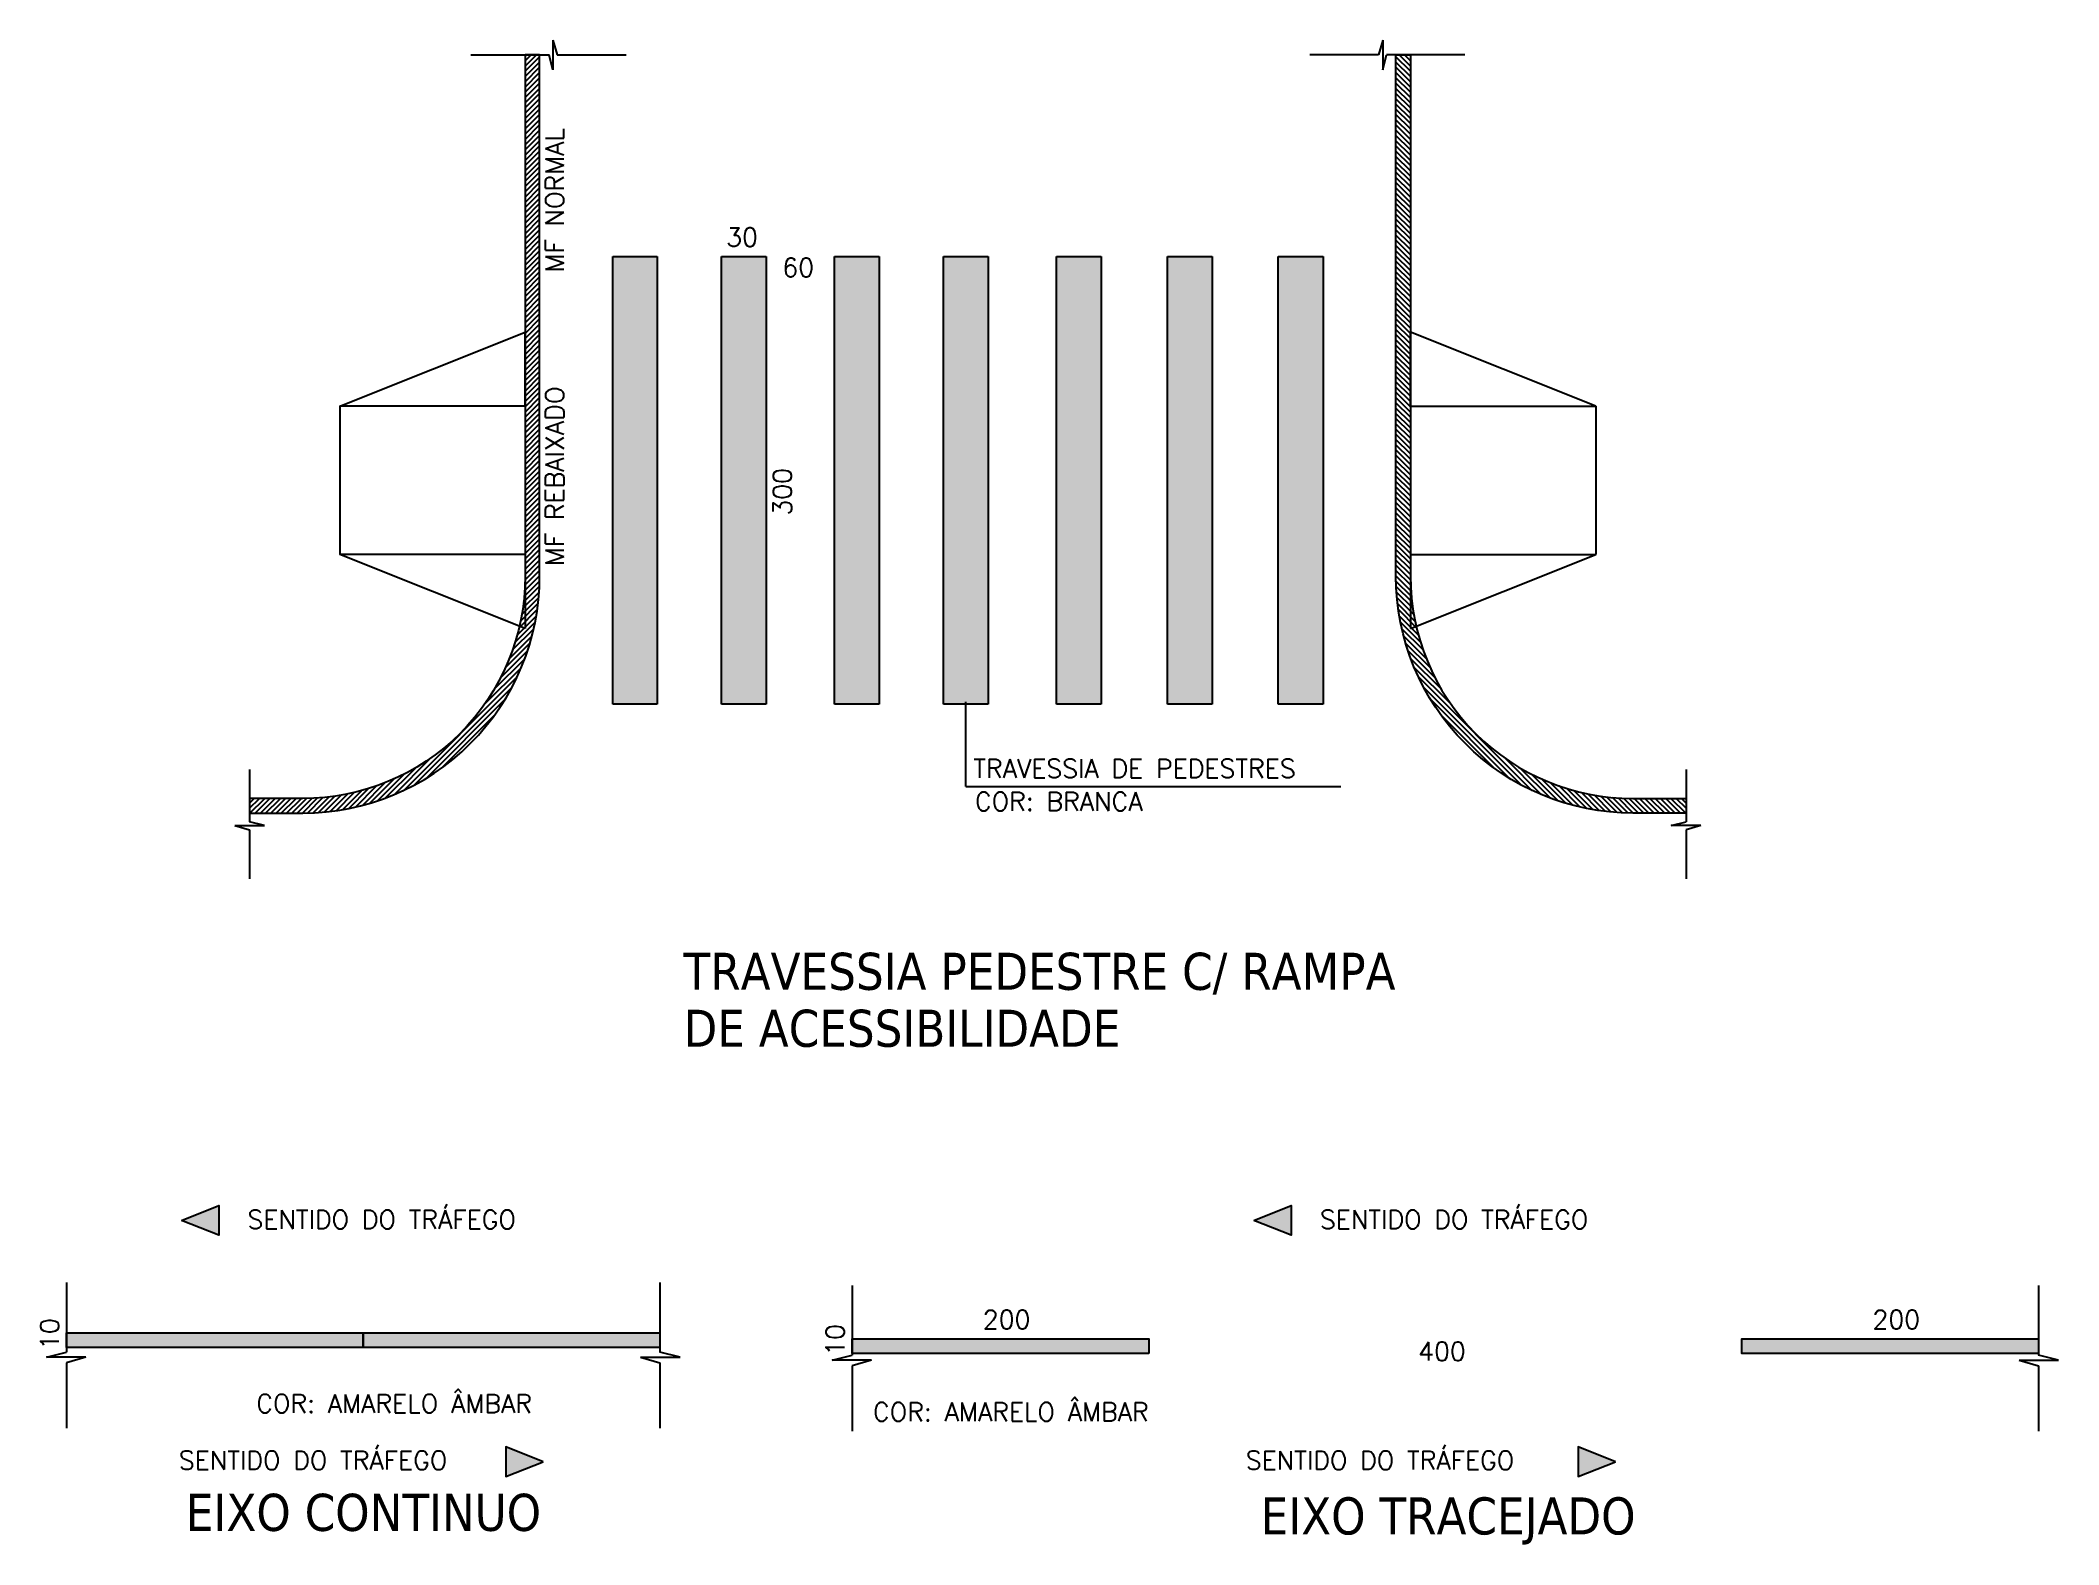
# Model space of a CAD drawing. Header units: inches. Extents: x -156 to 726, y -78 to 271.
# Drawn here: x 562.2 to 725.6, y 148.9 to 270.6 of the extents above; entities that cross this region are included whole.
import ezdxf

# ---------------------------------------------------------------- set-up
doc = ezdxf.new("R2010")
doc.units = ezdxf.units.IN
doc.header["$MEASUREMENT"] = 0
for name, color, linetype in [('COTAS', 6, 'Continuous'), ('HORIZONT', 5, 'Continuous'), ('TEXTOS02', 2, 'Continuous'), ('URB-NOME_RUAS', 2, 'Continuous')]:
    doc.layers.add(name, color=color, linetype=linetype)
doc.styles.add('REGUA80', font='TAHOMA.TTF', dxfattribs={"width": 1.5, "height": 35})
doc.styles.add('ROMANS', font='', dxfattribs={"height": 0.2})
doc.styles.get('ROMANS').set_extended_font_data('romans.shx')

msp = doc.modelspace()

# ---------------------------------------------------------------- texts
at = {"color": 3, "linetype": 'Continuous', "style": 'REGUA80'}
for s, p in [('TRAVESSIA PEDESTRE C/ RAMPA', (614.28, 193.79)), ('DE ACESSIBILIDADE', (614.28, 189.18)), ('EIXO CONTINUO', (574, 150)), ('EIXO TRACEJADO', (660.98, 149.71))]:
    msp.add_text(s, height=3, dxfattribs=at).set_placement(p)
at = {"layer": 'TEXTOS02', "linetype": 'Continuous', "style": 'ROMANS'}
for s, p in [('MF NORMAL', (604.6, 251.85)), ('MF REBAIXADO', (604.6, 228.09)), ('300', (623.02, 232.17)), ('10', (563.73, 164.64)), ('10', (627.3, 164.16))]:
    msp.add_text(s, height=1.5, rotation=90, dxfattribs=at).set_placement(p)
for s, p in [('30', (617.73, 253.95)), ('60', (622.27, 251.5)), ('TRAVESSIA DE PEDESTRES', (637.72, 210.95)), ('COR: BRANCA', (637.86, 208.29)), ('SENTIDO DO TRÁFEGO', (578.98, 174.45)), ('SENTIDO DO TRÁFEGO', (665.77, 174.45)), ('200', (638.49, 166.35)), ('200', (710.49, 166.35)), ('400', (673.72, 163.78)), ('COR: AMARELO ÂMBAR', (579.7, 159.55)), ('COR: AMARELO ÂMBAR', (629.61, 158.88)), ('SENTIDO DO TRÁFEGO', (573.43, 154.96)), ('SENTIDO DO TRÁFEGO', (659.77, 154.96))]:
    msp.add_text(s, height=1.5, dxfattribs=at).set_placement(p)

# ---------------------------------------------------------------- blocks, each defined once
blk = doc.blocks.new('ST')
at = {"layer": 'COTAS', "linetype": 'Continuous'}
blk.add_hatch(color=256, dxfattribs=at).paths.add_polyline_path([(0, 0), (-1, -2.51), (1, -2.51)])
blk.add_lwpolyline([(0, 0), (-1, -2.51), (1, -2.51), (0, 0)], close=True, dxfattribs=at)
blk = doc.blocks.new('VD_ANONYM_C67')
at = {"color": 0, "linetype": 'Continuous'}
for p, q in [((7839.66, 1621.01), (7840.42, 1621.77)), ((7839.66, 1621.37), (7840.06, 1621.77)), ((7839.66, 1621.72), (7839.71, 1621.77)), ((7839.66, 1620.66), (7840.64, 1621.64)), ((7839.66, 1620.31), (7840.64, 1621.28)), ((7839.66, 1619.95), (7840.64, 1620.93)), ((7839.66, 1619.6), (7840.64, 1620.58)), ((7839.66, 1619.25), (7840.64, 1620.22)), ((7839.66, 1618.89), (7840.64, 1619.87)), ((7839.66, 1618.54), (7840.64, 1619.51)), ((7839.66, 1618.19), (7840.64, 1619.16)), ((7839.66, 1617.83), (7840.64, 1618.81)), ((7839.66, 1617.48), (7840.64, 1618.45)), ((7839.66, 1617.13), (7840.64, 1618.1)), ((7839.66, 1616.77), (7840.64, 1617.75)), ((7839.66, 1616.42), (7840.64, 1617.39)), ((7839.66, 1616.06), (7840.64, 1617.04)), ((7839.66, 1615.71), (7840.64, 1616.69)), ((7839.66, 1615.36), (7840.64, 1616.33)), ((7839.66, 1615), (7840.64, 1615.98)), ((7839.66, 1614.65), (7840.64, 1615.63)), ((7839.66, 1614.3), (7840.64, 1615.27)), ((7839.66, 1613.94), (7840.64, 1614.92)), ((7839.66, 1613.59), (7840.64, 1614.56)), ((7839.66, 1613.24), (7840.64, 1614.21)), ((7839.66, 1612.88), (7840.64, 1613.86)), ((7839.66, 1612.53), (7840.64, 1613.5)), ((7839.66, 1612.18), (7840.64, 1613.15)), ((7839.66, 1611.82), (7840.64, 1612.8)), ((7839.66, 1611.47), (7840.64, 1612.44)), ((7839.66, 1611.11), (7840.64, 1612.09)), ((7839.66, 1610.76), (7840.64, 1611.74)), ((7839.66, 1610.41), (7840.64, 1611.38)), ((7839.66, 1610.05), (7840.64, 1611.03)), ((7839.66, 1609.7), (7840.64, 1610.68)), ((7839.66, 1609.35), (7840.64, 1610.32)), ((7839.66, 1608.99), (7840.64, 1609.97)), ((7839.66, 1608.64), (7840.64, 1609.61)), ((7839.66, 1608.29), (7840.64, 1609.26)), ((7839.66, 1607.93), (7840.64, 1608.91)), ((7839.66, 1607.58), (7840.64, 1608.55)), ((7839.66, 1607.23), (7840.64, 1608.2)), ((7839.66, 1606.87), (7840.64, 1607.85)), ((7839.66, 1606.52), (7840.64, 1607.49)), ((7839.66, 1606.17), (7840.64, 1607.14)), ((7839.66, 1605.81), (7840.64, 1606.79)), ((7839.66, 1605.46), (7840.64, 1606.43)), ((7839.66, 1605.1), (7840.64, 1606.08)), ((7839.66, 1604.75), (7840.64, 1605.73)), ((7839.66, 1604.4), (7840.64, 1605.37)), ((7839.66, 1604.04), (7840.64, 1605.02)), ((7839.66, 1603.69), (7840.64, 1604.67)), ((7839.66, 1603.34), (7840.64, 1604.31)), ((7839.66, 1602.98), (7840.64, 1603.96)), ((7839.66, 1602.63), (7840.64, 1603.6)), ((7839.66, 1602.28), (7840.64, 1603.25)), ((7839.66, 1601.92), (7840.64, 1602.9)), ((7839.66, 1601.57), (7840.64, 1602.54)), ((7839.66, 1601.22), (7840.64, 1602.19)), ((7839.66, 1600.86), (7840.64, 1601.84)), ((7839.66, 1600.51), (7840.64, 1601.48)), ((7839.66, 1600.15), (7840.64, 1601.13)), ((7839.66, 1599.8), (7840.64, 1600.78)), ((7839.66, 1599.45), (7840.64, 1600.42)), ((7839.66, 1599.09), (7840.64, 1600.07)), ((7839.66, 1598.74), (7840.64, 1599.72)), ((7839.66, 1598.39), (7840.64, 1599.36)), ((7839.66, 1598.03), (7840.64, 1599.01)), ((7839.66, 1597.68), (7840.64, 1598.65)), ((7839.66, 1597.33), (7840.64, 1598.3)), ((7839.66, 1596.97), (7840.64, 1597.95)), ((7839.66, 1596.62), (7840.64, 1597.59)), ((7839.66, 1596.27), (7840.64, 1597.24)), ((7839.66, 1595.91), (7840.64, 1596.89)), ((7839.66, 1595.56), (7840.64, 1596.53)), ((7839.66, 1595.2), (7840.64, 1596.18)), ((7839.66, 1594.85), (7840.64, 1595.83)), ((7839.66, 1594.5), (7840.64, 1595.47)), ((7839.66, 1594.14), (7840.64, 1595.12)), ((7839.66, 1593.79), (7840.64, 1594.77)), ((7839.66, 1593.44), (7840.64, 1594.41)), ((7839.66, 1593.08), (7840.64, 1594.06)), ((7839.66, 1592.73), (7840.64, 1593.7)), ((7839.66, 1592.38), (7840.64, 1593.35)), ((7839.66, 1592.02), (7840.64, 1593)), ((7839.66, 1591.67), (7840.64, 1592.64)), ((7839.66, 1591.32), (7840.64, 1592.29)), ((7839.66, 1590.96), (7840.64, 1591.94)), ((7839.66, 1590.61), (7840.64, 1591.58)), ((7839.66, 1590.26), (7840.64, 1591.23)), ((7839.66, 1589.9), (7840.64, 1590.88)), ((7839.66, 1589.55), (7840.64, 1590.52)), ((7839.66, 1589.19), (7840.64, 1590.17)), ((7839.66, 1588.84), (7840.64, 1589.82)), ((7839.66, 1588.49), (7840.64, 1589.46)), ((7839.66, 1588.13), (7840.64, 1589.11)), ((7839.66, 1587.78), (7840.64, 1588.76)), ((7839.66, 1587.43), (7840.64, 1588.4)), ((7839.66, 1587.07), (7840.64, 1588.05)), ((7839.66, 1586.72), (7840.64, 1587.69)), ((7839.66, 1586.36), (7840.64, 1587.34)), ((7839.56, 1584.85), (7840.62, 1585.91)), ((7839.6, 1585.24), (7840.64, 1586.28)), ((7839.63, 1585.63), (7840.64, 1586.63)), ((7839.65, 1586), (7840.64, 1586.99)), ((7839.26, 1583.13), (7840.48, 1584.35)), ((7839.36, 1583.58), (7840.53, 1584.76)), ((7839.44, 1584.02), (7840.57, 1585.15)), ((7839.51, 1584.44), (7840.6, 1585.54)), ((7838.81, 1581.63), (7840.24, 1583.05)), ((7838.99, 1582.16), (7840.34, 1583.5)), ((7839.14, 1582.65), (7840.42, 1583.93)), ((7838.34, 1580.45), (7839.99, 1582.1)), ((7838.6, 1581.06), (7840.13, 1582.58)), ((7836.94, 1577.99), (7839.41, 1580.45)), ((7837.58, 1578.98), (7839.64, 1581.04)), ((7838.02, 1579.77), (7839.83, 1581.58)), ((7831.45, 1572.14), (7839.13, 1579.82)), ((7832.16, 1572.5), (7838.77, 1579.11)), ((7832.98, 1572.97), (7838.3, 1578.29)), ((7834.04, 1573.67), (7837.6, 1577.23)), ((7830.23, 1571.63), (7832.29, 1573.69)), ((7830.82, 1571.86), (7833.28, 1574.33)), ((7827.34, 1570.85), (7828.62, 1572.13)), ((7827.77, 1570.93), (7829.11, 1572.28)), ((7828.22, 1571.03), (7829.64, 1572.46)), ((7828.69, 1571.14), (7830.21, 1572.67)), ((7829.17, 1571.28), (7830.82, 1572.93)), ((7829.69, 1571.44), (7831.5, 1573.25)), ((7821.07, 1571.3), (7821.37, 1571.6)), ((7821.07, 1570.95), (7821.72, 1571.6)), ((7821.1, 1570.63), (7822.08, 1571.6)), ((7821.45, 1570.63), (7822.43, 1571.6)), ((7821.81, 1570.63), (7822.78, 1571.6)), ((7822.16, 1570.63), (7823.14, 1571.6)), ((7822.51, 1570.63), (7823.49, 1571.6)), ((7822.87, 1570.63), (7823.84, 1571.6)), ((7823.22, 1570.63), (7824.2, 1571.6)), ((7823.58, 1570.63), (7824.55, 1571.6)), ((7823.93, 1570.63), (7824.91, 1571.61)), ((7824.28, 1570.63), (7825.27, 1571.62)), ((7824.64, 1570.63), (7825.64, 1571.64)), ((7824.99, 1570.63), (7826.03, 1571.67)), ((7825.36, 1570.65), (7826.42, 1571.71)), ((7825.73, 1570.67), (7826.83, 1571.76)), ((7826.12, 1570.7), (7827.25, 1571.83)), ((7826.51, 1570.74), (7827.69, 1571.91)), ((7826.92, 1570.79), (7828.14, 1572.01))]:
    blk.add_line(p, q, dxfattribs=at)

# ---------------------------------------------------------------- hatches: boundary and pattern name
at = {"layer": 'HORIZONT', "linetype": 'Continuous'}
h = msp.add_hatch(color=1, dxfattribs=at)
h.paths.add_polyline_path([(612.15, 253.15), (608.54, 253.15), (608.54, 216.91), (612.15, 216.91)])
h.paths.add_polyline_path([(620.97, 253.15), (617.36, 253.15), (617.36, 216.91), (620.97, 216.91)])
h.paths.add_polyline_path([(630.12, 253.15), (626.5, 253.15), (626.5, 216.91), (630.12, 216.91)])
h.paths.add_polyline_path([(638.93, 253.15), (635.31, 253.15), (635.31, 216.91), (638.93, 216.91)])
h.paths.add_polyline_path([(648.07, 253.15), (644.45, 253.15), (644.45, 216.91), (648.07, 216.91)])
h.paths.add_polyline_path([(653.43, 216.91), (657.05, 216.91), (657.05, 253.15), (653.43, 253.15)])
h.paths.add_polyline_path([(662.41, 216.91), (666.03, 216.91), (666.03, 253.15), (662.41, 253.15)])
for points in [[(588.35, 164.83), (564.35, 164.83), (564.35, 166.03), (588.35, 166.03)], [(612.35, 164.83), (588.35, 164.83), (588.35, 166.03), (612.35, 166.03)], [(651.92, 164.35), (627.92, 164.35), (627.92, 165.55), (651.92, 165.55)], [(723.92, 164.35), (699.92, 164.35), (699.92, 165.55), (723.92, 165.55)]]:
    msp.add_hatch(color=1, dxfattribs=at).paths.add_polyline_path(points)

# ---------------------------------------------------------------- linework, layer by layer
at = {"layer": 'HORIZONT', "color": 3, "linetype": 'Continuous'}
for p, q in [((603.7, 270.64), (604.04, 269.46)), ((603.7, 270.64), (603.7, 268.24)), ((670.87, 270.64), (670.52, 269.46)), ((670.87, 270.64), (670.87, 268.24)), ((597.05, 269.46), (603.4, 269.46)), ((603.7, 268.24), (603.4, 269.46)), ((604.04, 269.46), (609.62, 269.46)), ((670.52, 269.46), (664.95, 269.46)), ((670.87, 268.24), (671.17, 269.46)), ((677.51, 269.46), (671.17, 269.46)), ((579.14, 211.62), (579.14, 207.39)), ((579.14, 211.62), (579.14, 207.39)), ((695.42, 211.62), (695.42, 207.39)), ((695.42, 211.62), (695.42, 207.39)), ((577.97, 207.09), (580.37, 207.09)), ((577.97, 207.09), (579.14, 206.74)), ((580.37, 207.09), (579.14, 207.39)), ((579.14, 206.74), (579.14, 202.78)), ((694.19, 207.09), (695.42, 207.39)), ((696.59, 207.09), (694.19, 207.09)), ((696.59, 207.09), (695.42, 206.74)), ((695.42, 206.74), (695.42, 202.78)), ((564.35, 170.1), (564.35, 164.45)), ((612.35, 170.1), (612.35, 164.45)), ((627.92, 169.86), (627.92, 164.22)), ((723.92, 169.86), (723.92, 164.22)), ((723.92, 169.86), (723.92, 164.22)), ((562.71, 164.05), (564.35, 164.45)), ((565.91, 164.05), (562.71, 164.05)), ((565.91, 164.05), (564.35, 163.6)), ((564.35, 163.6), (564.35, 158.32)), ((610.79, 164.05), (612.35, 163.6)), ((610.79, 164.05), (613.99, 164.05)), ((613.99, 164.05), (612.35, 164.45)), ((612.35, 163.6), (612.35, 158.32)), ((626.29, 163.82), (627.92, 164.22)), ((629.48, 163.82), (626.29, 163.82)), ((629.48, 163.82), (627.92, 163.36)), ((627.92, 163.36), (627.92, 158.08)), ((722.36, 163.82), (723.92, 163.36)), ((722.36, 163.82), (725.56, 163.82)), ((725.56, 163.82), (723.92, 164.22)), ((723.92, 163.36), (723.92, 158.08))]:
    msp.add_line(p, q, dxfattribs=at)
at = {"layer": 'HORIZONT', "linetype": 'Continuous'}
for p, q in [((608.54, 216.91), (608.54, 253.15)), ((608.54, 253.15), (612.15, 253.15)), ((612.15, 253.15), (612.15, 216.91)), ((617.36, 216.91), (617.36, 253.15)), ((617.36, 253.15), (620.97, 253.15)), ((620.97, 253.15), (620.97, 216.91)), ((626.5, 216.91), (626.5, 253.15)), ((626.5, 253.15), (630.12, 253.15)), ((630.12, 253.15), (630.12, 216.91)), ((635.31, 216.91), (635.31, 253.15)), ((635.31, 253.15), (638.93, 253.15)), ((638.93, 253.15), (638.93, 216.91)), ((644.45, 216.91), (644.45, 253.15)), ((644.45, 253.15), (648.07, 253.15)), ((648.07, 253.15), (648.07, 216.91)), ((653.43, 216.91), (653.43, 253.15)), ((653.43, 253.15), (657.05, 253.15)), ((657.05, 253.15), (657.05, 216.91)), ((662.41, 216.91), (662.41, 253.15)), ((662.41, 253.15), (666.03, 253.15)), ((666.03, 253.15), (666.03, 216.91)), ((586.45, 241.03), (601.45, 247.03)), ((601.45, 241.03), (601.45, 247.03)), ((673.11, 241.03), (673.11, 247.03)), ((688.11, 241.03), (673.11, 247.03)), ((601.45, 241.03), (586.45, 241.03)), ((586.45, 241.03), (586.45, 229.03)), ((601.45, 241.03), (601.45, 229.03)), ((673.11, 241.03), (688.11, 241.03)), ((673.11, 241.03), (673.11, 229.03)), ((688.11, 241.03), (688.11, 229.03)), ((601.45, 229.03), (586.45, 229.03)), ((601.45, 223.03), (586.45, 229.03)), ((601.45, 229.03), (601.45, 223.03)), ((673.11, 229.03), (688.11, 229.03)), ((673.11, 229.03), (673.11, 223.03)), ((673.11, 223.03), (688.11, 229.03)), ((612.15, 216.91), (608.54, 216.91)), ((620.97, 216.91), (617.36, 216.91)), ((630.12, 216.91), (626.5, 216.91)), ((638.93, 216.91), (635.31, 216.91)), ((648.07, 216.91), (644.45, 216.91)), ((657.05, 216.91), (653.43, 216.91)), ((666.03, 216.91), (662.41, 216.91))]:
    msp.add_line(p, q, dxfattribs=at)
for points in [[(602.63, 227.27), (602.63, 269.46), (601.46, 269.46), (601.46, 227.27, -0.414214), (583.46, 209.27), (579.14, 209.27), (579.14, 208.1), (583.46, 208.1, 0.414214), (602.63, 227.27)], [(671.93, 227.27), (671.93, 269.46), (673.1, 269.46), (673.1, 227.27, 0.414214), (691.1, 209.27), (695.42, 209.27), (695.42, 208.1), (691.1, 208.1, -0.414214), (671.93, 227.27)]]:
    msp.add_lwpolyline(points, format="xyb", close=True, dxfattribs=at)
at = {"layer": 'HORIZONT', "color": 1, "linetype": 'Continuous'}
for points in [[(588.35, 164.83), (564.35, 164.83), (564.35, 166.03), (588.35, 166.03), (588.35, 164.83)], [(612.35, 164.83), (588.35, 164.83), (588.35, 166.03), (612.35, 166.03), (612.35, 164.83)], [(651.92, 164.35), (627.92, 164.35), (627.92, 165.55), (651.92, 165.55), (651.92, 164.35)], [(723.92, 164.35), (699.92, 164.35), (699.92, 165.55), (723.92, 165.55), (723.92, 164.35)]]:
    msp.add_lwpolyline(points, close=True, dxfattribs=at)
at = {"layer": 'URB-NOME_RUAS', "color": 7, "linetype": 'Continuous', "ltscale": 0.25}
for q in [(637.12, 217.1), (667.48, 210.24)]:
    msp.add_line((637.12, 210.24), q, dxfattribs=at)

# ---------------------------------------------------------------- block references
at = {"layer": 'HORIZONT', "color": 1, "linetype": 'Continuous', "yscale": 1.200000000186265, "zscale": 1.20000000018627}
for p, xscale in [((-8806.14, -1676.66), 1.199999999953434), ((10080.7, -1676.66), -1.199999999953434)]:
    msp.add_blockref('VD_ANONYM_C67', p, dxfattribs=dict(at, xscale=xscale))
at = {"layer": 'HORIZONT', "linetype": 'Continuous', "yscale": 1.200000000186265, "zscale": 1.20000000018627}
for p, xscale, rotation in [((573.65, 175.13), -1.200000000186265, 90.00000034462218), ((660.43, 175.13), -1.200000000186265, 90.00000034462218), ((602.91, 155.59), 1.200000000186265, 270.0000001139476), ((689.69, 155.59), 1.200000000186265, 270.0000001139476)]:
    msp.add_blockref('ST', p, dxfattribs=dict(at, xscale=xscale, rotation=rotation))

msp.set_redraw_order([(e.dxf.handle, doc.entitydb.next_handle()) for e in msp.query("TEXT MTEXT ATTDEF DIMENSION ARC_DIMENSION")])  # texts and dimensions are drawn at this point

doc.saveas('drawing.dxf')
